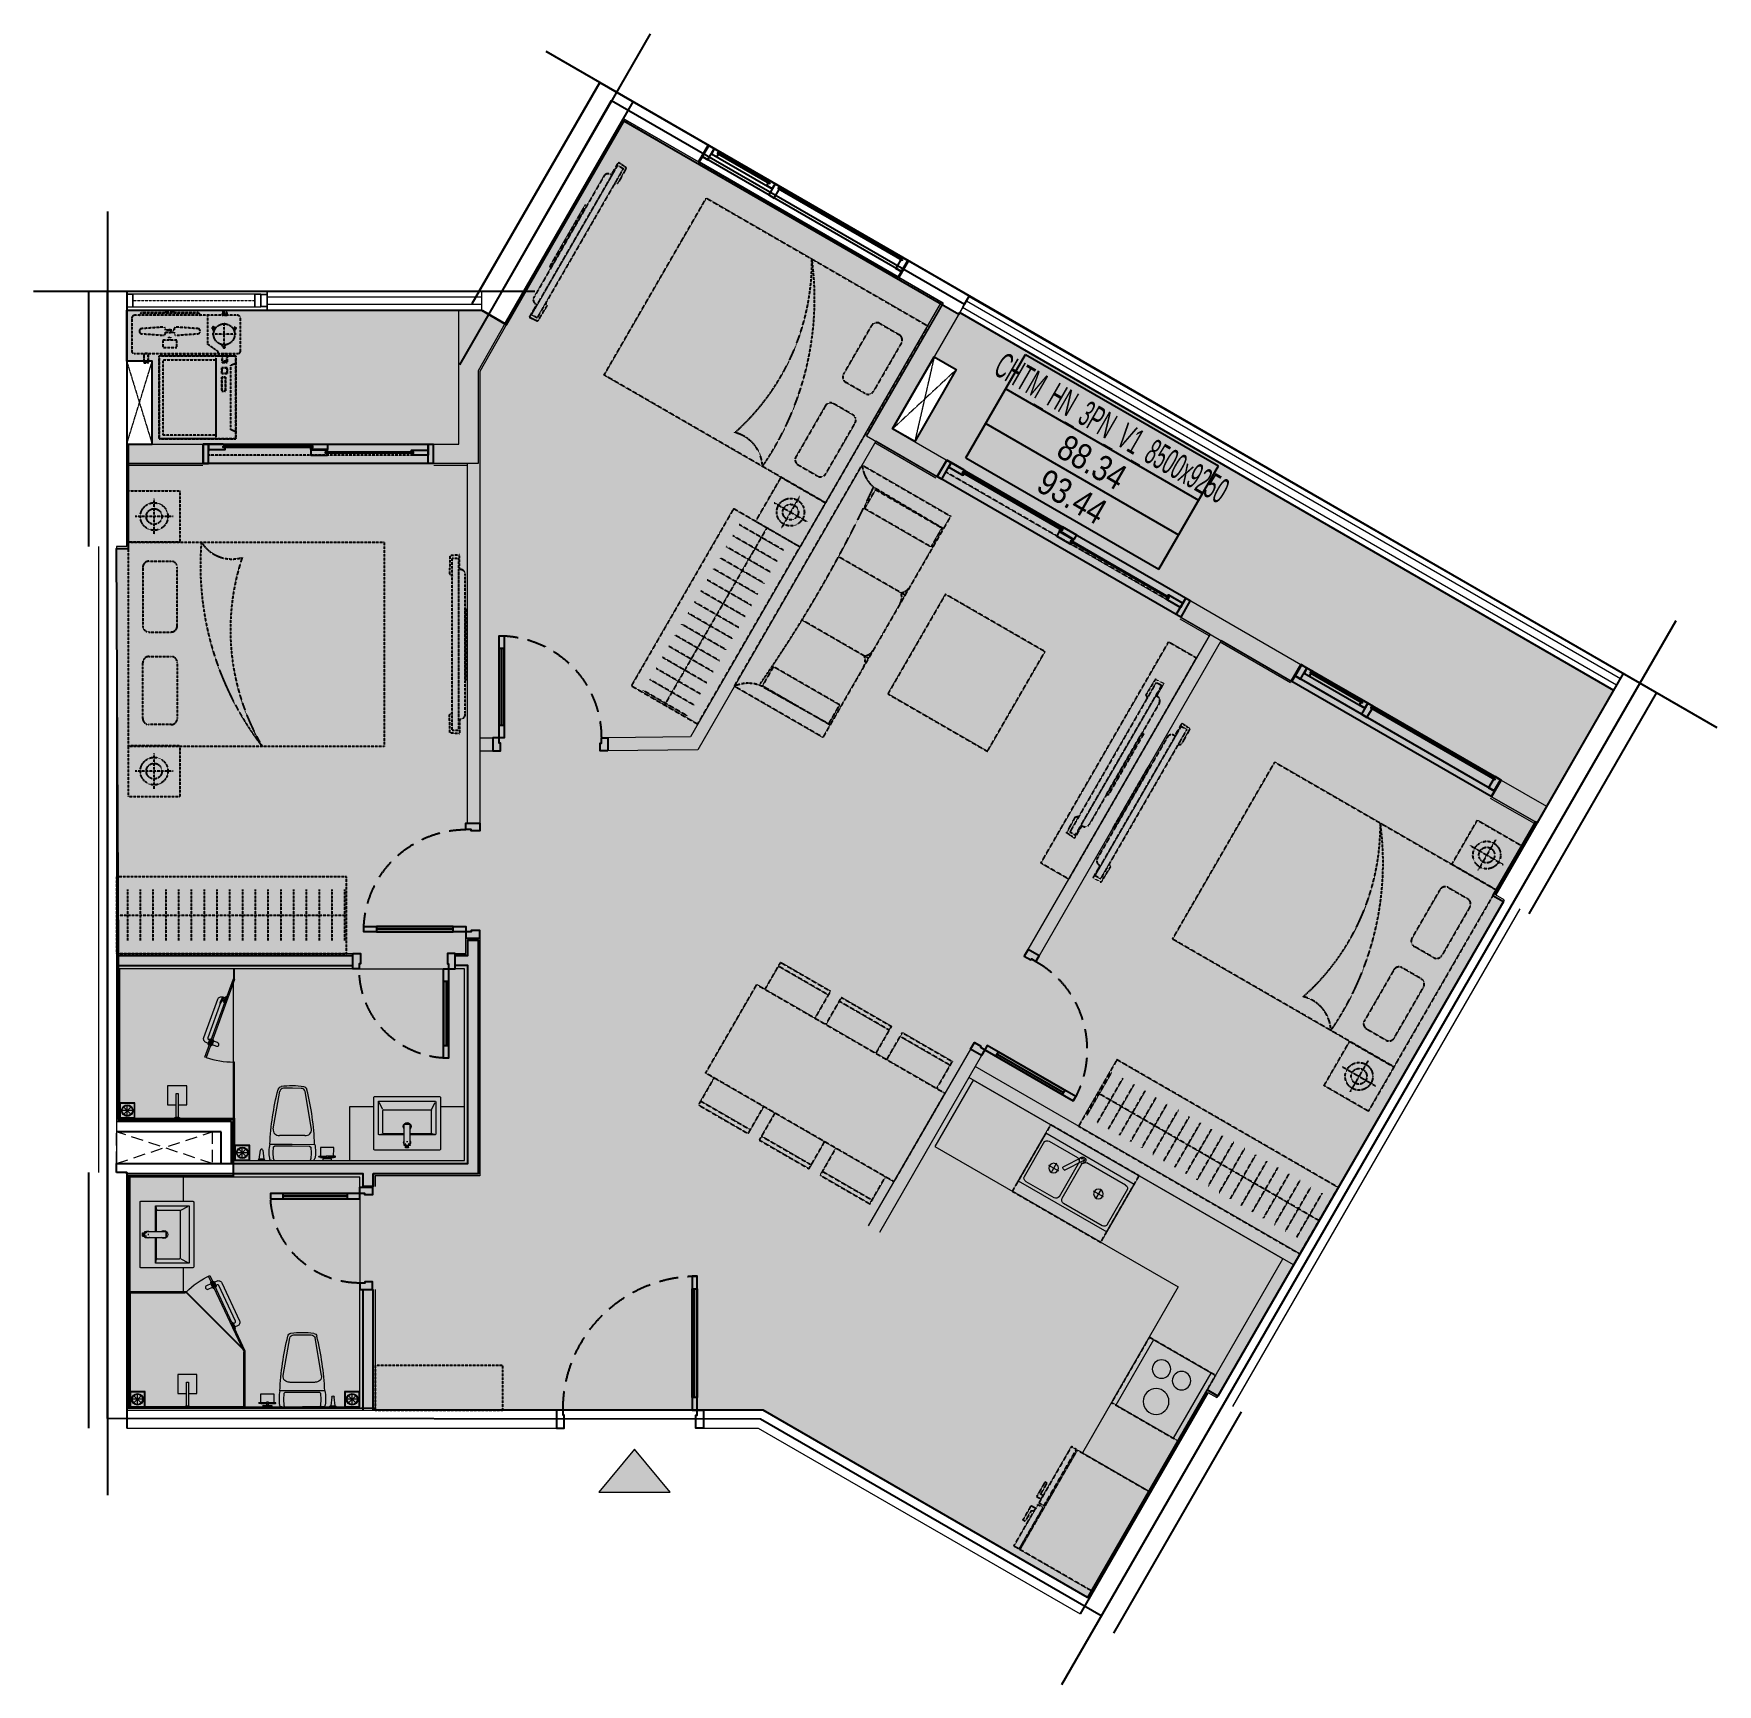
# Model space of a CAD drawing. Header units: millimetres. Extents: x -578 to 55960, y -2006 to 10914.
# Drawn here: x -578 to 12599, y -2006 to 10914 of the extents above; entities outside this region: 1.
import ezdxf
from ezdxf.enums import TextEntityAlignment as Align

# ---------------------------------------------------------------- set-up
doc = ezdxf.new("R2010")
doc.units = ezdxf.units.MM
for name, pattern in [('3PN B$0$HIDDENX2', [0.75, 0.5, -0.25]), ('chhn_1pn_t1_8500x6000$0$HIDDEN', [9.525, 6.35, -3.175]), ('chhn_2pn+_n1_8500x8800$0$DHDASHED4', [1.6, 0.8, -0.8]), ('chhn_2pn+_n1_8500x8800$0$HIDDEN', [9.525, 6.35, -3.175]), ('DHDASHED4', [1.6, 0.8, -0.8]), ('HIDDEN', [9.525, 6.35, -3.175])]:
    doc.linetypes.add(name, pattern=pattern)
doc.layers.get('0').update_dxf_attribs({"color": 231})
doc.layers.get('DefPoints').update_dxf_attribs({"color": 191})
doc.layers.add('A-AREA-SPACE', color=130, linetype='Continuous', plot=False)
doc.layers.add('A-AREA-WALL-CENTER', color=210, linetype='Continuous', plot=False)
for name, color, linetype in [('A-DOOR', 142, 'Continuous'), ('A-FURN', 251, 'DHDASHED4'), ('A-WALL', 1, 'Continuous'), ('chhn_2pn+_n1_8500x8800$0$A-CONC', 2, 'Continuous'), ('chhn_2pn+_n1_8500x8800$0$A-FURN', 251, 'chhn_2pn+_n1_8500x8800$0$DHDASHED4'), ('HATCH', 231, 'Continuous')]:
    doc.layers.add(name, color=color, linetype=linetype)
for name, color, linetype, lineweight in [('A-EQPM', 127, 'Continuous', 9), ('A-Hatch mau co cau', 7, 'Continuous', 9), ('A-HIDD', 45, 'HIDDEN', 9), ('A-RAIL', 153, 'Continuous', 9), ('A-WALL-INT', 31, 'Continuous', 20), ('A-WALL-PRTN', 6, 'Continuous', 9), ('chhn_1pn_t1_8500x6000$0$A-FNSH', 253, 'Continuous', 9), ('chhn_1pn_t1_8500x6000$0$A-HIDD', 45, 'chhn_1pn_t1_8500x6000$0$HIDDEN', 9), ('G-ANNO-LEGN', 7, 'Continuous', 5)]:
    doc.layers.add(name, color=color, linetype=linetype, lineweight=lineweight)
doc.styles.add('VTK_Arial', font='arial.ttf', dxfattribs={"width": 0.8})

# ---------------------------------------------------------------- blocks, each defined once
blk = doc.blocks.new('A$C99de5d64')
at = {"layer": 'A-Hatch mau co cau', "true_color": 0xb30000}
h = blk.add_hatch(color=12, dxfattribs=at)
h.dxf.hatch_style = 1
h.paths.add_polyline_path([(-174.8, 210), (0, 0), (175.2, 210)])
at = {"layer": 'A-Hatch mau co cau', "color": 12, "true_color": 0xb30000}
blk.add_lwpolyline([(-174.8, 210), (0, 0), (175.2, 210)], close=True, dxfattribs=at)
blk = doc.blocks.new('DT-CAN')
at = {"layer": 'DefPoints'}
for p, q in [((-871, 0), (871, 0)), ((-871, -934), (-871, 0)), ((871, -934), (871, 0)), ((-871, -311), (871, -311)), ((-871, -623), (871, -623)), ((-871, -934), (871, -934))]:
    blk.add_line(p, q, dxfattribs=at)
at = {"layer": 'DefPoints', "color": 7, "style": 'VTK_Arial', "width": 0.5}
blk.add_attdef('LOAICAN', text='', height=200, dxfattribs=at).set_placement((0, -258), align=Align.CENTER)
at = {"layer": 'DefPoints', "color": 5, "style": 'VTK_Arial', "width": 0.8}
blk.add_attdef('DT-TT', text='', height=200, dxfattribs=at).set_placement((0, -569), align=Align.CENTER)
at = {"layer": 'DefPoints', "color": 6, "style": 'VTK_Arial', "width": 0.8}
blk.add_attdef('DT-TIM', text='', height=200, dxfattribs=at).set_placement((0, -880), align=Align.CENTER)
blk = doc.blocks.new('chhn_2pn+_n1_8500x8800$0$s1_sofa2_i1')
at = {"linetype": 'chhn_2pn+_n1_8500x8800$0$HIDDEN', "ltscale": 0.3}
blk.add_lwpolyline([(1970, 1450), (1070, 1450), (1070, 550), (1970, 550)], close=True, dxfattribs=at)
at = {"layer": 'chhn_2pn+_n1_8500x8800$0$A-FURN', "color": 0, "linetype": 'chhn_2pn+_n1_8500x8800$0$HIDDEN', "ltscale": 0.3}
for p, q in [((0, 0), (0, 2000)), ((0, 2000), (800, 2000)), ((800, 2000), (800, 0)), ((800, 1886), (165, 1894)), ((188, 1714), (188, 1886)), ((188, 1886), (787, 1886)), ((787, 1886), (787, 1714)), ((800, 1886), (800, 1886)), ((787, 1714), (188, 1714)), ((800, 1286), (206, 1286)), ((800, 714), (200, 714)), ((188, 286), (188, 114)), ((787, 286), (188, 286)), ((787, 114), (787, 286)), ((800, 114), (165, 106)), ((188, 114), (787, 114)), ((800, 114), (800, 114)), ((800, 0), (0, 0))]:
    blk.add_line(p, q, dxfattribs=at)
for centre, radius, start, end in [((213, 2151), 261, 215.3156, 259.3425), ((-10233, 1000), 10436, 355.0834, 4.9166), ((706, 1360), 93.7, 307.1376, 0.5093), ((706, 1211), 93.7, 359.4907, 52.8624), ((706, 789), 93.7, 307.1376, 0.5093), ((706, 640), 93.7, 359.4907, 52.8624), ((213, -151), 261, 100.6575, 144.6844)]:
    blk.add_arc(centre, radius, start, end, dxfattribs=at)
blk = doc.blocks.new('chhn_2pn+_n1_8500x8800$0$s1_bantv_i1')
at = {"linetype": 'chhn_2pn+_n1_8500x8800$0$HIDDEN', "ltscale": 0.3}
for points in [[(0, 0), (0, 2000), (250, 2000), (250, 0), (50, 0), (50, 0)], [(126, 325), (176, 325), (176, 1675), (126, 1675)], [(60, 1277), (74, 1277), (74, 723), (60, 723)]]:
    blk.add_lwpolyline(points, close=True, dxfattribs=at)
blk.add_lwpolyline([(126, 414), (113, 414, -0.414214), (74, 453), (74, 1547, -0.414214), (113, 1586), (126, 1586)], format="xyb", close=True, dxfattribs=at)
for points in [[(120, 1586), (120, 1700), (194, 1694), (197, 1551), (176, 1535)], [(120, 414), (120, 300), (194, 306), (197, 449), (176, 465)]]:
    blk.add_lwpolyline(points, dxfattribs=at)
blk = doc.blocks.new('*U49')
at = {"linetype": 'HIDDEN', "ltscale": 0.3}
for p, q in [((86, 500), (86, 101)), ((186, 500), (186, 101)), ((286, 500), (286, 101)), ((386, 500), (386, 101)), ((486, 500), (486, 101)), ((586, 500), (586, 101)), ((686, 500), (686, 101)), ((786, 500), (786, 101)), ((886, 500), (886, 101)), ((986, 500), (986, 101)), ((1086, 500), (1086, 101)), ((1186, 500), (1186, 101)), ((1286, 500), (1286, 101)), ((1386, 500), (1386, 101)), ((1486, 500), (1486, 101)), ((1586, 500), (1586, 101)), ((1686, 500), (1686, 101)), ((1786, 500), (1786, 101)), ((0, 300), (1800, 300))]:
    blk.add_line(p, q, dxfattribs=at)
blk.add_lwpolyline([(0, 0), (1800, 0), (1800, 600), (0, 600)], close=True, dxfattribs=at)
blk = doc.blocks.new('F-PN-GIUONG-2000X1600')
at = {"linetype": 'HIDDEN', "ltscale": 0.3}
for p, q in [((111, -198), (111, -656)), ((333, -151), (159, -151)), ((380, -656), (380, -198)), ((159, -704), (333, -704)), ((159, -896), (333, -896)), ((111, -1381), (111, -944)), ((380, -944), (380, -1381)), ((333, -1429), (159, -1429))]:
    blk.add_line(p, q, dxfattribs=at)
blk.add_lwpolyline([(2000, 0), (2000, -1600), (0, -1600), (0, 0), (2000, 0)], dxfattribs=at)
for centre, radius, start, end in [((2879, -183), 2317, 175.4814, 217.72), ((809, 149), 282, 212.0382, 286.6668), ((2591, -688), 1794, 161.5628, 210.5744), ((159, -198), 47.8, 90, 180), ((333, -198), 47.8, 0, 90), ((159, -656), 47.8, 180, 270), ((333, -656), 47.8, 270, 0), ((159, -944), 47.8, 90, 180), ((333, -944), 47.8, 0, 90), ((159, -1381), 47.8, 180, 270), ((333, -1381), 47.8, 270, 0)]:
    blk.add_arc(centre, radius, start, end, dxfattribs=at)
blk = doc.blocks.new('F-PK-TV-01')
at = {"linetype": 'HIDDEN', "ltscale": 0.3}
for points in [[(0, -114), (0, 0), (-74, -6), (-77, -148), (-56, -165)], [(0, -1285), (0, -1399), (-74, -1393), (-77, -1251), (-56, -1234)]]:
    blk.add_lwpolyline(points, dxfattribs=at)
for points in [[(-6, -1375), (-56, -1375), (-56, -25), (-6, -25)], [(60, -423), (46, -423), (46, -977), (60, -977)]]:
    blk.add_lwpolyline(points, close=True, dxfattribs=at)
blk.add_lwpolyline([(-6, -1285), (7, -1285, 0.414214), (46, -1247), (46, -152, 0.414214), (7, -114), (-6, -114)], format="xyb", close=True, dxfattribs=at)
blk = doc.blocks.new('F-PN-DONGIUONG-01')
at = {"linetype": 'HIDDEN', "ltscale": 0.3}
for p, q in [((-200, -348), (-200, -52)), ((-339, -200), (-61, -200))]:
    blk.add_line(p, q, dxfattribs=at)
blk.add_lwpolyline([(0, -400), (-400, -400), (-400, 0), (0, 0)], close=True, dxfattribs=at)
for radius in [108, 61.3]:
    blk.add_circle((-200, -200), radius, dxfattribs=at)
blk = doc.blocks.new('*U22')
at = {"linetype": 'HIDDEN', "ltscale": 0.3}
for p, q in [((86, 500), (86, 101)), ((186, 500), (186, 101)), ((286, 500), (286, 101)), ((386, 500), (386, 101)), ((486, 500), (486, 101)), ((586, 500), (586, 101)), ((686, 500), (686, 101)), ((786, 500), (786, 101)), ((886, 500), (886, 101)), ((986, 500), (986, 101)), ((1086, 500), (1086, 101)), ((1186, 500), (1186, 101)), ((1286, 500), (1286, 101)), ((1386, 500), (1386, 101)), ((1486, 500), (1486, 101)), ((1586, 500), (1586, 101)), ((0, 300), (1600, 300))]:
    blk.add_line(p, q, dxfattribs=at)
blk.add_lwpolyline([(0, 0), (1600, 0), (1600, 600), (0, 600)], close=True, dxfattribs=at)
blk = doc.blocks.new('*U53')
at = {"linetype": 'HIDDEN', "ltscale": 0.3}
for p, q in [((86, 500), (86, 101)), ((186, 500), (186, 101)), ((286, 500), (286, 101)), ((386, 500), (386, 101)), ((486, 500), (486, 101)), ((586, 500), (586, 101)), ((686, 500), (686, 101)), ((786, 500), (786, 101)), ((886, 500), (886, 101)), ((986, 500), (986, 101)), ((1086, 500), (1086, 101)), ((1186, 500), (1186, 101)), ((1286, 500), (1286, 101)), ((1386, 500), (1386, 101)), ((1486, 500), (1486, 101)), ((1586, 500), (1586, 101)), ((1686, 500), (1686, 101)), ((1786, 500), (1786, 101)), ((1886, 500), (1886, 101)), ((1986, 500), (1986, 101)), ((0, 300), (2000, 300))]:
    blk.add_line(p, q, dxfattribs=at)
blk.add_lwpolyline([(0, 0), (2000, 0), (2000, 600), (0, 600)], close=True, dxfattribs=at)
blk = doc.blocks.new('*U36')
at = {"ltscale": 0.3}
for p, q in [((0, 2100), (0, 0)), ((600, 2100), (0, 2100)), ((600, 600), (600, 2100)), ((2800, 600), (600, 600)), ((2800, 0), (2800, 600)), ((0, 0), (2800, 0))]:
    blk.add_line(p, q, dxfattribs=at)
blk = doc.blocks.new('*U85')
at = {"linetype": 'HIDDEN', "ltscale": 0.3, "extrusion": (0, 0, -1)}
for p, q in [((0, 700), (376, 700)), ((0, 654), (0, 700)), ((212, 740), (343, 740)), ((212, 721), (212, 740)), ((312, 721), (212, 721)), ((312, 700), (312, 721)), ((343, 700), (312, 700)), ((343, 740), (343, 700)), ((376, 700), (376, 654)), ((900, 700), (392, 700)), ((392, 700), (392, 654)), ((556, 740), (425, 740)), ((425, 740), (425, 700)), ((425, 700), (456, 700)), ((456, 700), (456, 721)), ((456, 721), (556, 721)), ((556, 721), (556, 740)), ((900, 654), (900, 700)), ((376, 654), (0, 654)), ((0, 0), (0, 645)), ((0, 645), (900, 645)), ((392, 654), (900, 654)), ((900, 645), (900, 0)), ((900, 0), (0, 0))]:
    blk.add_line(p, q, dxfattribs=at)
blk = doc.blocks.new('E-BEP-BORUABAT-02')
at = {"ltscale": 0.3}
for p, q in [((55, -117), (405, -117)), ((745, -117), (490, -117)), ((25, -452), (25, -132)), ((435, -452), (435, -132)), ((460, -452), (460, -132)), ((775, -452), (775, -132)), ((405, -482), (56, -482)), ((490, -482), (744, -482))]:
    blk.add_line(p, q, dxfattribs=at)
at = {"ltscale": 0.3, "extrusion": (-1.67159e-29, -3.30872e-24, -1)}
for p, q in [((205, -237), (205, -327)), ((610, -237), (610, -327)), ((160, -282), (250, -282)), ((655, -282), (565, -282))]:
    blk.add_line(p, q, dxfattribs=at)
at = {"ltscale": 0.3}
blk.add_lwpolyline([(800, -507), (0, -507), (0, -77), (800, -77)], close=True, dxfattribs=at)
for points in [[(527, -253), (433, -108)], [(457, -94), (552, -239)]]:
    blk.add_lwpolyline(points, dxfattribs=at)
for centre in [(205, -282), (610, -282)]:
    blk.add_circle(centre, 37.5, dxfattribs=at)
for centre, radius, start, end in [((55, -147), 30, 89.9997, 179.9997), ((405, -147), 30.1, 0.1202, 89.9498), ((445, -116), 25.7, 331.8915, 264.7733), ((445, -116), 14.2, 29.7349, 209.7349), ((490, -147), 30.1, 90.0496, 179.8793), ((745, -147), 30, 359.9997, 89.9997), ((528, -226), 26.9, 267.8441, 331.6257), ((55, -452), 30.4, 180.8098, 270.1366), ((404, -451), 30.8, 270.6184, 358.5045), ((491, -451), 30.8, 181.4949, 269.381), ((745, -452), 30.4, 269.8628, 359.1896)]:
    blk.add_arc(centre, radius, start, end, dxfattribs=at)
at = {"layer": 'DefPoints', "color": 250, "linetype": 'HIDDEN', "ltscale": 0.3}
blk.add_lwpolyline([(800, -600), (0, -600), (0, 0), (800, 0)], close=True, dxfattribs=at)
blk = doc.blocks.new('E-BEP-BEP-03LO')
at = {"ltscale": 0.3}
blk.add_lwpolyline([(560, -590), (40, -590), (40, 0), (560, 0)], close=True, dxfattribs=at)
for centre, radius in [((298, -181), 101), ((208, -422), 72), ((389, -422), 72)]:
    blk.add_circle(centre, radius, dxfattribs=at)
at = {"layer": 'DefPoints', "color": 250, "linetype": 'HIDDEN', "ltscale": 0.3}
blk.add_lwpolyline([(0, 0), (600, 0), (600, -590), (0, -590)], close=True, dxfattribs=at)
blk = doc.blocks.new('*U35')
at = {"linetype": 'HIDDEN', "ltscale": 0.3}
for p, q in [((75, 644), (75, 400)), ((525, 644), (75, 644)), ((75, 609), (525, 609)), ((525, 400), (525, 644)), ((1075, 644), (625, 644)), ((625, 644), (625, 400)), ((625, 609), (1075, 609)), ((1075, 400), (1075, 644)), ((1625, 644), (1175, 644)), ((1175, 644), (1175, 400)), ((1175, 609), (1625, 609)), ((1625, 400), (1625, 644)), ((1700, 400), (0, 400)), ((0, 400), (0, -400)), ((1700, -400), (1700, 400)), ((0, -400), (1700, -400)), ((75, -644), (75, -400)), ((525, -400), (525, -644)), ((625, -644), (625, -400)), ((1075, -400), (1075, -644)), ((1175, -644), (1175, -400)), ((1625, -400), (1625, -644)), ((525, -609), (75, -609)), ((525, -644), (75, -644)), ((1075, -609), (625, -609)), ((1075, -644), (625, -644)), ((1625, -609), (1175, -609)), ((1625, -644), (1175, -644))]:
    blk.add_line(p, q, dxfattribs=at)
blk = doc.blocks.new('*U39')
at = {"linetype": 'HIDDEN', "ltscale": 0.3}
for p, q in [((650, 0), (0, 0)), ((0, 0), (0, -600)), ((0, 0), (0, -444)), ((0, 0), (650, 0)), ((650, -600), (650, 0)), ((650, 0), (650, -444)), ((30, -30), (620, -30)), ((30, -444), (30, -30)), ((620, -30), (620, -444)), ((0, -600), (0, -444)), ((650, -444), (0, -444)), ((620, -444), (30, -444)), ((373, -490), (373, -518)), ((484, -490), (373, -490)), ((373, -518), (484, -518)), ((484, -518), (484, -490)), ((512, -490), (512, -532)), ((558, -490), (512, -490)), ((558, -532), (558, -490)), ((650, -600), (650, -444)), ((0, -600), (650, -600)), ((0, -600), (650, -600)), ((56, -600), (72, -560)), ((72, -560), (578, -560)), ((512, -532), (558, -532)), ((578, -560), (594, -600))]:
    blk.add_line(p, q, dxfattribs=at)
for points in [[(650, -600), (0, -600), (0, 0), (650, 0)], [(650, -600), (0, -600), (0, -444), (0, 0), (650, 0), (650, -444)], [(30, -444), (30, -30), (620, -30), (620, -444)], [(484, -518), (373, -518), (373, -490), (484, -490)], [(558, -532), (512, -532), (512, -490), (558, -490)]]:
    blk.add_lwpolyline(points, close=True, dxfattribs=at)
blk = doc.blocks.new('E-CHUNG-CUCNONG-DH')
at = {"linetype": 'HIDDEN', "ltscale": 0.3}
for p, q in [((293, 314), (312, 314)), ((302, 304), (302, 323)), ((-127, 158), (-127, 194)), ((392, 151), (203, 151)), ((221, 195), (205, 205)), ((218, 208), (208, 192)), ((298, 57), (298, 246)), ((374, 195), (390, 205)), ((387, 192), (377, 208)), ((288, 54), (307, 54)), ((298, 63), (298, 44)), ((-302, -61), (-321, -61)), ((-312, -52), (-312, -71)), ((293, -61), (312, -61)), ((302, -52), (302, -71))]:
    blk.add_line(p, q, dxfattribs=at)
blk.add_lwpolyline([(-406, 0), (406, 0, 0.414214), (425, 19), (425, 276, 0.414214), (401, 300), (-401, 300, 0.414214), (-425, 276), (-425, 19, 0.414214)], format="xyb", close=True, dxfattribs=at)
for points in [[(-364, 300), (-358, 314, -0.306678), (-345, 323), (90, 323, -0.306678), (103, 314), (109, 300)], [(219, 177), (206, 194, -0.677033), (215, 209), (236, 206)], [(359, 206), (380, 209, -0.677033), (389, 194), (376, 177)], [(314, 70), (306, 50, -0.677033), (289, 50), (281, 70)]]:
    blk.add_lwpolyline(points, format="xyb", dxfattribs=at)
for points in [[(103, 314), (-358, 314)], [(250, 0), (250, 16), (170, 73), (170, 300)], [(286, 323), (286, 300)], [(318, 323), (318, 300)], [(-134, 106), (-134, 128), (-121, 128), (-121, 106)], [(-328, -71), (-328, 0)], [(-296, -71), (-296, 0)], [(286, -71), (286, 0)], [(318, -71), (318, 0)]]:
    blk.add_lwpolyline(points, dxfattribs=at)
for points in [[(283, 300), (321, 300), (321, 323), (283, 323)], [(-183, 47), (-72, 47), (-72, 106), (-183, 106)], [(283, 0), (321, 0), (321, -71), (283, -71)], [(-293, 0), (-331, 0), (-331, -71), (-293, -71)]]:
    blk.add_lwpolyline(points, close=True, dxfattribs=at)
for centre, radius in [((302, 314), 4.72), ((298, 151), 82.6), ((-312, -61), 4.72), ((302, -61), 4.72)]:
    blk.add_circle(centre, radius, dxfattribs=at)
blk.add_arc((-127, 257), 75.6, 61.0445, 118.9555, dxfattribs=at)
for points, weights, knots in [([(-162, 193), (-162, 188), (-162, 183), (-148, 183), (-134, 183), (-134, 176), (-134, 169), (-148, 169), (-162, 169), (-162, 164), (-162, 159), (-162, 152), (-167, 148), (-171, 144), (-177, 144), (-264, 150), (-351, 156), (-364, 158), (-364, 171), (-364, 176), (-364, 181), (-364, 194), (-351, 195), (-264, 202), (-177, 208), (-171, 208), (-167, 204), (-162, 200), (-162, 193)], [1, 1, 1, 1, 1, 1, 1, 1, 1, 1, 1, 0.916058650995, 1, 0.916058650995, 1, 1, 1, 0.734760240583, 1, 1, 1, 0.734760240583, 1, 1, 1, 0.916058650995, 1, 0.916058650995, 1], [0, 0, 0, 1, 1, 2, 2, 3, 3, 4, 4, 5, 5, 5.825313, 5.825313, 6.650626, 6.650626, 7.650626, 7.650626, 9.141593, 9.141593, 10.141593, 10.141593, 11.632559, 11.632559, 12.632559, 12.632559, 13.457872, 13.457872, 14.283185, 14.283185, 14.283185]), ([(96, 156), (9, 150), (-78, 144), (-84, 144), (-88, 148), (-93, 152), (-93, 159), (-93, 164), (-93, 169), (-107, 169), (-121, 169), (-121, 176), (-121, 183), (-107, 183), (-93, 183), (-93, 188), (-93, 193), (-93, 200), (-88, 204), (-84, 208), (-78, 208), (9, 202), (96, 195), (109, 194), (109, 181), (109, 176), (109, 171), (109, 158), (96, 156)], [1, 1, 1, 0.916058650995, 1, 0.916058650995, 1, 1, 1, 1, 1, 1, 1, 1, 1, 1, 1, 0.916058650995, 1, 0.916058650995, 1, 1, 1, 0.734760240583, 1, 1, 1, 0.734760240583, 1], [0, 0, 0, 1, 1, 1.825313, 1.825313, 2.650626, 2.650626, 3.650626, 3.650626, 4.650626, 4.650626, 5.650626, 5.650626, 6.650626, 6.650626, 7.650626, 7.650626, 8.475939, 8.475939, 9.301253, 9.301253, 10.301253, 10.301253, 11.792219, 11.792219, 12.792219, 12.792219, 14.283185, 14.283185, 14.283185])]:
    blk.add_rational_spline(points, weights, degree=2, knots=knots, dxfattribs=at)
blk = doc.blocks.new('*U52')
at = {"linetype": 'HIDDEN', "ltscale": 0.3}
blk.add_line((1760, 85), (40, 85), dxfattribs=at)
for p, q in [((158, 15), (158, 24)), ((961, 60), (961, 69))]:
    blk.add_line(p, q)
blk.add_lwpolyline([(0, 0), (1800, 0), (1800, 150), (0, 150)], close=True)
for points in [[(40, 54), (40, 0), (0, 0), (0, 150), (40, 150), (40, 0), (40, 0), (40, 54)], [(1760, 54), (1760, 0), (1800, 0), (1800, 150), (1760, 150), (1760, 0), (1760, 0), (1760, 54)], [(155, 0), (40, 0), (40, 10), (40, 10), (40, 40), (155, 40), (162, 40), (170, 40), (170, 25), (155, 25), (155, 15)], [(155, 0), (162, 0), (170, 0), (170, 15), (155, 15)], [(158, 15), (854, 15), (854, 24), (158, 24)], [(972, 45), (842, 45), (842, 45), (842, 45), (842, 85), (957, 85), (964, 85), (972, 85), (972, 70), (957, 70), (957, 60), (972, 60), (972, 45)], [(842, 0), (972, 0), (972, 0), (972, 0), (972, 40), (857, 40), (850, 40), (842, 40), (842, 25), (857, 25), (857, 15), (842, 15), (842, 0)], [(961, 60), (1642, 60), (1642, 69), (961, 69)], [(1760, 45), (1760, 45), (1760, 85), (1645, 85), (1638, 85), (1630, 85), (1630, 70), (1645, 70), (1645, 60)], [(1645, 60), (1630, 60), (1630, 45), (1760, 45), (1760, 45), (1760, 45), (1760, 45)]]:
    blk.add_lwpolyline(points)
blk = doc.blocks.new('E-CHUNG-GATHOATSAN-01')
at = {"ltscale": 2}
for p, q in [((100, 60), (20, 60)), ((88, 88), (32, 32)), ((88, 32), (32, 88)), ((60, 20), (60, 100))]:
    blk.add_line(p, q, dxfattribs=at)
for points in [[(120, 120), (0, 120), (0, 0), (120, 0)], [(115, 115), (5, 115), (5, 5), (115, 5)]]:
    blk.add_lwpolyline(points, close=True, dxfattribs=at)
for radius in [45, 40]:
    blk.add_circle((60, 60), radius, dxfattribs=at)
blk = doc.blocks.new('E-VS-VOISENTAM-01')
at = {"color": 0}
blk.add_lwpolyline([(-105, -8), (-105, -75), (-255, -75), (-255, 75), (-105, 75), (-105, 7)], dxfattribs=at)
for points in [[(-195, -8), (-6, -8), (-6, 7), (-195, 7)], [(-6, -18), (0, -18), (0, 18), (-6, 18)]]:
    blk.add_lwpolyline(points, close=True, dxfattribs=at)
blk = doc.blocks.new('E-VS-LAVABO-01')
for p, q in [((-260, 420), (-450, 420)), ((-450, 420), (-450, 0)), ((450, 420), (260, 420)), ((450, 0), (450, 420)), ((-450, 0), (450, 0))]:
    blk.add_line(p, q)
at = {"extrusion": (0, 0, -1)}
for p, q in [((-260, 86), (-260, 494)), ((-254, 500), (254, 500)), ((-225, 206), (-225, 459)), ((-219, 465), (219, 465)), ((-190, 398), (-219, 454)), ((190, 398), (219, 454)), ((225, 459), (225, 206)), ((260, 494), (260, 86)), ((-190, 213), (-190, 389)), ((-184, 395), (184, 395)), ((-22, 284), (22, 284)), ((190, 213), (190, 389)), ((-24, 200), (-219, 200)), ((-218, 203), (-192, 208)), ((-24, 208), (-184, 208)), ((-25, 150), (-26, 150)), ((-24, 150), (-24, 152)), ((5, 145), (-5, 145)), ((184, 208), (24, 208)), ((219, 200), (24, 200)), ((26, 150), (25, 150)), ((218, 203), (192, 208)), ((254, 80), (-254, 80)), ((-15, 128), (-13, 128)), ((-12, 124), (-12, 128)), ((-12, 100), (-12, 114)), ((-10, 116), (-7, 116)), ((10, 98), (-10, 98)), ((7, 116), (-7, 116)), ((7, 116), (10, 116)), ((12, 124), (13, 124)), ((12, 100), (12, 114)), ((13, 126), (15, 126)), ((15, 124), (15, 124))]:
    blk.add_line(p, q, dxfattribs=at)
at = {"extrusion": (0, 0, -1), "flags": 128}
for points in [[(24, 119), (24, 282), (24, 282)], [(-24, 119), (-24, 282), (-24, 282)], [(-22, 117), (-16, 117), (16, 117), (22, 117)], [(12, 115), (14, 116), (16, 117)], [(13, 129), (15, 129), (15, 128), (13, 128), (13, 124), (15, 124), (15, 124), (13, 124), (15, 124)], [(11, 114), (10, 114), (-10, 114), (-11, 114)], [(10, 108), (0, 108), (-10, 108)], [(-16, 117), (-14, 116), (-12, 115)]]:
    blk.add_lwpolyline(points, dxfattribs=at)
for points in [[(22, 284), (-22, 284)], [(-12, 129), (-12, 124), (-13, 124), (-13, 126), (-15, 126), (-15, 124), (-15, 124), (-15, 129), (-15, 129), (-15, 127), (-13, 127), (-13, 129)]]:
    blk.add_lwpolyline(points, close=True, dxfattribs=at)
at = {"extrusion": (0, 0, -1)}
for centre, radius, start, end in [((254, 494), 6, 0, 90), ((219, 459), 6, 0, 90), ((-219, 459), 6, 90, 180), ((-254, 494), 6, 90, 180), ((184, 389), 6, 0, 90), ((0, 265), 31, 320.6269, 219.3731), ((22, 282), 1.99, 0.2151, 90.2135), ((-22, 282), 1.99, 89.7865, 179.7849), ((-184, 389), 6, 90, 180), ((219, 206), 6, 270, 0), ((184, 213), 6, 270, 0), ((0, 140), 27.5, 330.7771, 28.2841), ((0, 140), 26.5, 334.9124, 24.2207), ((0, 140), 27.5, 151.6482, 209.2229), ((0, 140), 26.5, 154.6839, 205.0876), ((-184, 213), 6, 180, 270), ((-219, 206), 6, 180, 270), ((254, 86), 6, 270, 0), ((22, 119), 2, 270, 0), ((13, 128), 0.298, 89.7865, 179.7849), ((13, 124), 0.298, 180.2151, 270.2135), ((13, 124), 0.298, 180.2151, 270.2135), ((10, 114), 2, 40.2156, 90), ((10, 114), 2, 0, 39.6447), ((11, 113), 1.5, 0, 90), ((11, 110), 1.5, 270, 0), ((10, 100), 2, 270, 0), ((-10, 114), 2, 90, 139.5327), ((-10, 100), 2, 180, 270), ((-11, 113), 1.5, 90, 180), ((-11, 110), 1.5, 180, 270), ((-10, 114), 2, 140.3628, 180), ((-22, 119), 2, 180, 270), ((-254, 86), 6, 180, 270)]:
    blk.add_arc(centre, radius, start, end, dxfattribs=at)
for centre, major_axis, start_param, end_param in [((-22, 282), (2, 0), 1.570796, 3.141593), ((22, 282), (-2, 0), 3.141593, 4.712389)]:
    blk.add_ellipse(centre, major_axis=major_axis, ratio=0.984382, start_param=start_param, end_param=end_param)
for points, knots in [([(-24, 151), (-24, 151), (-24, 151), (-24, 153), (-24, 154), (-24, 156), (-24, 158), (-24, 159), (-24, 160)], [0, 0, 0, 0, 0.170042, 0.387138, 0.569985, 0.748798, 0.931358, 1, 1, 1, 1]), ([(24, 151), (24, 151), (24, 151), (24, 153), (24, 154), (24, 156), (24, 158), (24, 159), (24, 160)], [0, 0, 0, 0, 0.170042, 0.387138, 0.569985, 0.748798, 0.931358, 1, 1, 1, 1]), ([(-10, 108), (-11, 108), (-11, 108), (-11, 108), (-11, 108), (-11, 108), (-11, 108)], [0, 0, 0, 0, 0.250855, 0.500152, 0.749125, 1, 1, 1, 1]), ([(10, 108), (11, 108), (11, 108), (11, 108), (11, 108), (11, 108), (11, 108)], [0, 0, 0, 0, 0.250855, 0.500152, 0.749125, 1, 1, 1, 1])]:
    blk.add_open_spline(points, degree=3, knots=knots)
blk = doc.blocks.new('E-VS-BONCAU-01')
for p, q in [((-146, -14), (-140, 1)), ((0, -126), (-176, -126)), ((-149, -57), (-146, -14)), ((-146, -104), (-149, -57)), ((-137, -112), (-146, -104)), ((0, -113), (-137, -112)), ((136, -113), (0, -113)), ((0, -126), (0, -126)), ((175, -127), (0, -126)), ((145, -105), (136, -113)), ((145, -15), (148, -58)), ((148, -58), (145, -105)), ((213, -1), (265, -1)), ((222, -10), (257, -10)), ((230, -79), (222, -10)), ((257, -10), (248, -79)), ((-151, -245), (-101, -540)), ((-100, -194), (98, -195)), ((149, -246), (97, -541)), ((-71, -564), (-2, -565)), ((-2, -565), (67, -565))]:
    blk.add_line(p, q)
for points in [[(-307, -12), (-240, -12), (-240, 0), (-307, 0)], [(-325, -101), (-223, -101), (-223, -24), (-325, -24)], [(-281, -36), (-281, -12), (-266, -12), (-266, -36)]]:
    blk.add_lwpolyline(points, close=True)
for points in [[(160, -1), (0, 0), (-160, 1)], [(140, -1), (145, -15)]]:
    blk.add_lwpolyline(points)
for points in [[(-337, -33), (-281, -33), (-281, -27), (-337, -27, 1)], [(-211, -33), (-266, -33), (-266, -27), (-211, -27, -1)]]:
    blk.add_lwpolyline(points, format="xyb", close=True)
for centre, radius, start, end in [((225, 3), 12.8, 195.9303, 253.6299), ((239, -79), 8.72, 179.7801, 359.7801), ((253, 3), 12.8, 285.9303, 343.6299)]:
    blk.add_arc(centre, radius, start, end)
for centre, major_axis, ratio, start_param, end_param in [((-160, -18), (-12.9, -12.8), 1, 3.926991, 5.363819), ((-160, -18), (-12.9, -12.8), 1, 3.926991, 5.363819), ((-160, -18), (-12.9, -12.8), 1, 3.926991, 5.363819), ((1639, -88), (-276, 1956), 0.917923, 1.461172, 1.68042), ((160, -19), (-12.9, -12.8), 1, 2.490163, 3.926991), ((160, -19), (-12.9, -12.8), 1, 2.490163, 3.926991), ((-310, -60), (-492, 12), 0.754969, 2.992228, 3.290957), ((-106, -240), (-32.1, 32.3), 1, 5.374496, 7.190108), ((104, -240), (-32.3, -32.1), 1, 2.23467, 4.050282), ((-86, -546), (-22.1, -22), 1, -0.518895, 0.614897), ((-86, -546), (-22.1, -22), 1, -0.518895, 0.614897), ((-71, -533), (-21.8, 21.9), 1, 0.993435, 2.351364), ((-10, -28), (-394, -391), 1, 0.641923, 0.802984), ((-10, -28), (-394, -391), 1, 0.641923, 0.802984), ((10, -28), (-391, 394), 1, 2.338609, 2.49967), ((10, -28), (-391, 394), 1, 2.338609, 2.49967), ((67, -534), (-21.8, 21.9), 1, 2.361025, 3.718954), ((82, -546), (-22.1, -22), 1, 0.955899, 2.089692), ((82, -546), (-22.1, -22), 1, 0.955899, 2.089692)]:
    blk.add_ellipse(centre, major_axis=major_axis, ratio=ratio, start_param=start_param, end_param=end_param)
at = {"extrusion": (0, 0, -1)}
for centre, major_axis, ratio, start_param, end_param in [((309, -62), (492, 8), 0.754969, 2.992228, 3.290957), ((-1640, -75), (-291, -1954), 0.917923, 4.602765, 4.822013)]:
    blk.add_ellipse(centre, major_axis=major_axis, ratio=ratio, start_param=start_param, end_param=end_param, dxfattribs=at)
blk = doc.blocks.new('*U50')
for p, q in [((0, -1170), (0, -80)), ((0, -1170), (0, -100)), ((-103, -271), (-78, -228)), ((-72, -267), (-55, -220)), ((-175, -548), (-192, -595)), ((-158, -555), (-175, -602))]:
    blk.add_line(p, q)
for points in [[(0, 0), (0, -80), (10, -80), (10, 0), (0, 0)], [(-100, -273), (-75, -230), (-78, -228), (-87, -230), (-106, -263), (-103, -271), (-100, -273)], [(-68, -268), (-51, -221), (-55, -220), (-63, -223), (-76, -259), (-72, -267), (-68, -268)], [(-171, -550), (-188, -597), (-192, -595), (-196, -588), (-183, -552), (-175, -548), (-171, -550)], [(-162, -553), (-179, -600), (-175, -602), (-167, -598), (-154, -562), (-158, -555), (-162, -553)], [(0, -730), (0, -1170), (10, -1170), (10, -730), (0, -730)]]:
    blk.add_lwpolyline(points)
blk.add_lwpolyline([(0, -80), (9, -83), (-213, -694), (-222, -691)], close=True)
for points in [[(-194, -584), (-213, -577, -0.414214), (-231, -539), (-121, -238, -0.414214), (-83, -220), (-64, -227), (-74, -255), (-84, -252, 0.414214), (-97, -258), (-199, -540, 0.414214), (-193, -552), (-184, -556), (-194, -584)], [(-166, -594), (-133, -606, 1), (-123, -578), (-156, -566), (-166, -594)]]:
    blk.add_lwpolyline(points, format="xyb")
at = {"ltscale": 5}
blk.add_arc((0, -80), 650, 250.8717, 270.3104, dxfattribs=at)
blk = doc.blocks.new('E-CHUNG-LOUVER')
blk.add_line((1100, 150), (0, 150))
at = {"linetype": 'HIDDEN', "ltscale": 0.3}
blk.add_line((50, 75), (1000, 75), dxfattribs=at)
for points in [[(0, 150), (1100, 150), (1100, 0), (0, 0)], [(1050, 125), (0, 125), (0, 25), (1050, 25)], [(49, 123), (2, 123), (2, 26), (49, 26)], [(1049, 123), (1002, 123), (1002, 26), (1049, 26)], [(1100, 25), (1050, 25), (1050, 125), (1100, 125)], [(1097, 28), (1053, 28), (1053, 122), (1097, 122)]]:
    blk.add_lwpolyline(points, close=True)
for points in [[(50, 125), (0, 125), (0, 25), (50, 25), (50, 125), (0, 125)], [(1050, 125), (1000, 125), (1000, 25), (1050, 25), (1050, 125), (1000, 125)]]:
    blk.add_lwpolyline(points)
blk = doc.blocks.new('*U51')
blk.add_line((1676, 150), (0, 150))
for points in [[(0, 150), (1676, 150), (1676, 0), (0, 0)], [(0, 105), (1676, 105), (1676, 45), (0, 45)]]:
    blk.add_lwpolyline(points, close=True)
blk = doc.blocks.new('*U44')
blk.add_line((-100, 70), (-950, 70))
for points in [[(140, 1150), (140, 1090), (40, 1090), (40, 1100), (0, 1100), (0, 1150)], [(0, 50), (-1050, 50), (-1050, 90), (0, 90)], [(-100, 50), (-100, 90), (-950, 90), (-950, 50)], [(140, 0), (140, 60), (40, 60), (40, 50), (0, 50), (0, 0)]]:
    blk.add_lwpolyline(points, close=True)
at = {"linetype": '3PN B$0$HIDDENX2', "ltscale": 300}
blk.add_arc((0, 50), 1050, 90, 180, dxfattribs=at)
blk = doc.blocks.new('*U40')
blk.add_line((-100, -70), (-700, -70))
for points in [[(100, 0), (100, -60), (40, -60), (40, -50), (0, -50), (0, 0)], [(0, -50), (-800, -50), (-800, -90), (0, -90)], [(-100, -50), (-100, -90), (-700, -90), (-700, -50)], [(100, -900), (100, -840), (40, -840), (40, -850), (0, -850), (0, -900)]]:
    blk.add_lwpolyline(points, close=True)
at = {"linetype": '3PN B$0$HIDDENX2', "ltscale": 300}
blk.add_arc((0, -50), 800, 180, 270, dxfattribs=at)
blk = doc.blocks.new('*U48')
blk.add_line((-100, -70), (-600, -70))
for points in [[(120, 0), (120, -60), (40, -60), (40, -50), (0, -50), (0, 0)], [(0, -50), (-700, -50), (-700, -90), (0, -90)], [(-100, -50), (-100, -90), (-600, -90), (-600, -50)], [(120, -800), (120, -740), (40, -740), (40, -750), (0, -750), (0, -800)]]:
    blk.add_lwpolyline(points, close=True)
at = {"linetype": '3PN B$0$HIDDENX2', "ltscale": 300}
blk.add_arc((0, -50), 700, 180, 270, dxfattribs=at)
blk = doc.blocks.new('*U43')
blk.add_line((0, -150), (1800, -150))
at = {"ltscale": 2000}
for points in [[(0, 0), (0, -150), (-5, -150), (-5, 0)], [(1805, 0), (1805, -150), (1800, -150), (1800, 0)]]:
    blk.add_lwpolyline(points, close=True, dxfattribs=at)
for points in [[(1800, 0), (0, 0), (0, -100), (1800, -100)], [(0, 0), (50, 0), (50, -100), (0, -100)], [(1150, 0), (1200, 0), (1200, -100), (1150, -100)], [(1200, 0), (1750, 0), (1750, -45), (1200, -45)], [(1250, 0), (1200, 0), (1200, -45), (1250, -45)], [(1700, 0), (1750, 0), (1750, -45), (1700, -45)], [(1750, 0), (1800, 0), (1800, -100), (1750, -100)], [(40, -10), (1160, -10), (1160, -20), (40, -20)], [(1240, -10), (1710, -10), (1710, -20), (1240, -20)]]:
    blk.add_lwpolyline(points, close=True)
blk = doc.blocks.new('*U45')
at = {"linetype": 'HIDDEN', "ltscale": 0.3}
blk.add_line((2160, 85), (40, 85), dxfattribs=at)
for p, q in [((158, 15), (158, 24)), ((1161, 60), (1161, 69))]:
    blk.add_line(p, q)
blk.add_lwpolyline([(0, 0), (2200, 0), (2200, 150), (0, 150)], close=True)
for points in [[(40, 54), (40, 0), (0, 0), (0, 150), (40, 150), (40, 0), (40, 0), (40, 54)], [(2160, 54), (2160, 0), (2200, 0), (2200, 150), (2160, 150), (2160, 0), (2160, 0), (2160, 54)], [(155, 0), (40, 0), (40, 10), (40, 10), (40, 40), (155, 40), (162, 40), (170, 40), (170, 25), (155, 25), (155, 15)], [(155, 0), (162, 0), (170, 0), (170, 15), (155, 15)], [(158, 15), (1054, 15), (1054, 24), (158, 24)], [(1172, 45), (1042, 45), (1042, 45), (1042, 45), (1042, 85), (1157, 85), (1164, 85), (1172, 85), (1172, 70), (1157, 70), (1157, 60), (1172, 60), (1172, 45)], [(1042, 0), (1172, 0), (1172, 0), (1172, 0), (1172, 40), (1057, 40), (1050, 40), (1042, 40), (1042, 25), (1057, 25), (1057, 15), (1042, 15), (1042, 0)], [(1161, 60), (2042, 60), (2042, 69), (1161, 69)], [(2160, 45), (2160, 45), (2160, 85), (2045, 85), (2038, 85), (2030, 85), (2030, 70), (2045, 70), (2045, 60)], [(2045, 60), (2030, 60), (2030, 45), (2160, 45), (2160, 45), (2160, 45), (2160, 45)]]:
    blk.add_lwpolyline(points)
blk = doc.blocks.new('*U37')
blk.add_line((-100, 70), (-600, 70))
for points in [[(100, 800), (100, 740), (40, 740), (40, 750), (0, 750), (0, 800)], [(0, 50), (-700, 50), (-700, 90), (0, 90)], [(-100, 50), (-100, 90), (-600, 90), (-600, 50)], [(100, 0), (100, 60), (40, 60), (40, 50), (0, 50), (0, 0)]]:
    blk.add_lwpolyline(points, close=True)
at = {"linetype": '3PN B$0$HIDDENX2', "ltscale": 300}
blk.add_arc((0, 50), 700, 90, 180, dxfattribs=at)
blk = doc.blocks.new('*U38')
blk.add_line((-100, 70), (-700, 70))
for points in [[(100, 900), (100, 840), (40, 840), (40, 850), (0, 850), (0, 900)], [(0, 50), (-800, 50), (-800, 90), (0, 90)], [(-100, 50), (-100, 90), (-700, 90), (-700, 50)], [(100, 0), (100, 60), (40, 60), (40, 50), (0, 50), (0, 0)]]:
    blk.add_lwpolyline(points, close=True)
at = {"linetype": '3PN B$0$HIDDENX2', "ltscale": 300}
blk.add_arc((0, 50), 800, 90, 180, dxfattribs=at)
blk = doc.blocks.new('*U46')
blk.add_line((5910, 150), (0, 150))
for points in [[(0, 150), (5910, 150), (5910, 0), (0, 0)], [(0, 105), (5910, 105), (5910, 45), (0, 45)]]:
    blk.add_lwpolyline(points, close=True)
blk = doc.blocks.new('*U34')
at = {"linetype": 'HIDDEN', "ltscale": 0.3}
blk.add_lwpolyline([(0, 0), (350, 0), (350, -1000), (0, -1000)], close=True, dxfattribs=at)
blk = doc.blocks.new('*U47')
blk.add_line((-100, -70), (-700, -70))
for points in [[(110, 0), (110, -60), (40, -60), (40, -50), (0, -50), (0, 0)], [(0, -50), (-800, -50), (-800, -90), (0, -90)], [(-100, -50), (-100, -90), (-700, -90), (-700, -50)], [(110, -900), (110, -840), (40, -840), (40, -850), (0, -850), (0, -900)]]:
    blk.add_lwpolyline(points, close=True)
at = {"linetype": '3PN B$0$HIDDENX2', "ltscale": 300}
blk.add_arc((0, -50), 800, 180, 270, dxfattribs=at)
blk = doc.blocks.new('MB TDH-R1.06$0$Tonkin_Dg63_63x220_P')
for p, q in [((50.3, 18.7), (55, 20.4)), ((50.9, 17), (55.6, 18.7)), ((22.1, 8.5), (17.4, 6.8))]:
    blk.add_line(p, q)
blk.add_lwpolyline([(0, 0), (0.3, -0.9), (60.1, 20.8), (59.8, 21.8)], close=True)
for points in [[(53.8, 20.7), (53.1, 22.5, 0.414214), (49.3, 24.3), (19.2, 13.4, 0.414214), (17.4, 9.5), (18.1, 7.7), (20.9, 8.7), (20.6, 9.6, -0.414214), (21.2, 10.9), (49.4, 21.2, -0.414214), (50.7, 20.6), (51, 19.6), (53.8, 20.7)], [(54.8, 17.8), (56, 14.5, -1), (53.2, 13.5), (52, 16.8), (54.8, 17.8)]]:
    blk.add_lwpolyline(points, format="xyb")
for points in [[(50.4, 18.3), (55.1, 20.1), (55, 20.4), (54.2, 20.8), (50.6, 19.5), (50.3, 18.7), (50.4, 18.3)], [(50.7, 17.4), (55.4, 19.1), (55.6, 18.7), (55.2, 18), (51.7, 16.7), (50.9, 17), (50.7, 17.4)], [(22.2, 8.1), (17.5, 6.4), (17.4, 6.8), (17.7, 7.5), (21.3, 8.8), (22.1, 8.5), (22.2, 8.1)]]:
    blk.add_lwpolyline(points)
at = {"ltscale": 5}
blk.add_arc((0, 0), 63.6, 0, 20, dxfattribs=at)
blk = doc.blocks.new('*U86')
for points in [[(0, 920), (-440, 920), (-431, 910), (0, 910), (0, 920)], [(0, 920), (-440, 920), (-431, 910), (0, 910), (0, 920)], [(-900, 20), (-900, 460), (-890, 450), (-890, 20), (-900, 20)], [(-900, 20), (-900, 460), (-890, 450), (-890, 20), (-900, 20)]]:
    blk.add_lwpolyline(points)
at = {"layer": 'DefPoints'}
blk.add_lwpolyline([(-440, 920), (0, 920), (0, 20), (-900, 20), (-900, 460), (-440, 920)], dxfattribs=at)
at = {"xscale": 10.21370210187853, "yscale": 10.21370210187853, "zscale": 10.21370210187853, "rotation": 44.99999999999083}
blk.add_blockref('MB TDH-R1.06$0$Tonkin_Dg63_63x220_P', (-900, 460), dxfattribs=at)

msp = doc.modelspace()

# ---------------------------------------------------------------- hatches: boundary and pattern name
at = {"layer": 'G-ANNO-LEGN', "true_color": 0xd4c9fd, "transparency": 33554636, "extrusion": (-3.7643e-10, -1.34164e-09, 1)}
h = msp.add_hatch(color=254, dxfattribs=at)
h.paths.add_polyline_path([(6470, 8385), (6643, 8285), (6318, 7722), (6145, 7822)], flags=16)
h.paths.add_polyline_path([(150, 8750), (2926, 8750), (3122, 8636), (4042, 10231), (6662, 8718), (6670, 8731), (11788, 5777), (11188, 4737), (11175, 4745), (10843, 4169), (10925, 4122), (8690, 251), (8607, 298), (7670, -1326), (5131, 140), (2095, 140), (2095, 154), (165, 155), (165, 1975), (985, 1975), (985, 2415), (85, 2415), (85, 3715), (70, 6885), (165, 6885), (165, 7700), (350, 7700), (350, 8350), (150, 8350)])
at = {"layer": 'HATCH'}
h = msp.add_hatch(color=154, dxfattribs=at)
h.dxf.hatch_style = 1
edge = h.paths.add_edge_path()
edge.add_line((44266, 8757), (47041, 8757))
edge.add_line((47041, 8757), (47241, 8642))
edge.add_line((47241, 8642), (48158, 10231))
edge.add_line((48158, 10231), (50778, 8718))
edge.add_line((50778, 8718), (50785, 8731))
edge.add_line((50785, 8731), (55960, 5744))
edge.add_line((55960, 5744), (55360, 4704))
edge.add_line((55360, 4704), (55347, 4712))
edge.add_line((55347, 4712), (55014, 4136))
edge.add_line((55014, 4136), (55097, 4089))
edge.add_line((55097, 4089), (52862, 217))
edge.add_line((52862, 217), (52779, 265))
edge.add_line((52779, 265), (51842, -1359))
edge.add_line((51842, -1359), (49271, 140))
edge.add_line((49271, 140), (46211, 140))
edge.add_line((46211, 140), (46211, 154))
edge.add_line((46211, 154), (44281, 155))
edge.add_line((44281, 155), (44281, 1975))
edge.add_line((44281, 1975), (45101, 1975))
edge.add_line((45101, 1975), (45101, 2415))
edge.add_line((45101, 2415), (44201, 2415))
edge.add_line((44201, 2415), (44201, 3715))
edge.add_line((44201, 3715), (44186, 6892))
edge.add_line((44186, 6892), (44281, 6892))
edge.add_line((44281, 6892), (44281, 7707))
edge.add_line((44281, 7707), (44466, 7707))
edge.add_line((44466, 7707), (44466, 8357))
edge.add_line((44466, 8357), (44266, 8357))
edge.add_line((44266, 8357), (44266, 8757))

# ---------------------------------------------------------------- linework, layer by layer
at = {"layer": 'A-AREA-SPACE', "extrusion": (-3.7643e-10, -1.34164e-09, 1), "elevation": 0}
for points in [[(150, 8750), (2926, 8750), (3122, 8636), (4042, 10231), (6662, 8718), (6670, 8731), (11788, 5777), (11188, 4737), (11175, 4745), (10843, 4169), (10925, 4122), (8690, 251), (8607, 298), (7670, -1326), (5131, 140), (2095, 140), (2095, 154), (165, 155), (165, 1975), (985, 1975), (985, 2415), (85, 2415), (85, 3715), (70, 6885), (165, 6885), (165, 7700), (350, 7700), (350, 8350), (150, 8350), (150, 8750)], [(6470, 8385), (6643, 8285), (6318, 7722), (6145, 7822), (6470, 8385)]]:
    msp.add_lwpolyline(points, dxfattribs=at)
at = {"layer": 'A-AREA-WALL-CENTER', "extrusion": (-3.7643e-10, -1.34164e-09, 1), "elevation": 0}
msp.add_lwpolyline([(0, 8900), (3088, 8900), (3945, 10391), (6707, 8796), (6745, 8861), (11993, 5832), (7778, -1469), (5112, 70), (0, 75)], close=True, dxfattribs=at)
at = {"layer": 'A-HIDD', "ltscale": 0.05, "extrusion": (-5.94872e-11, -1.46909e-09, 1), "elevation": 0}
for points in [[(150, 7700), (350, 7700), (350, 8350), (150, 8350)], [(6145, 7822), (6318, 7722), (6643, 8285), (6470, 8385)]]:
    msp.add_lwpolyline(points, close=True, dxfattribs=at)
for points in [[(150, 8350), (350, 7700)], [(150, 7700), (350, 8350)], [(6470, 8385), (6318, 7722)], [(6145, 7822), (6643, 8285)]]:
    msp.add_lwpolyline(points, dxfattribs=at)
at = {"layer": 'A-WALL', "ltscale": 0.3}
for p, q in [((70, 3700, 0), (1920, 3700, 0)), ((2820, 3700, 0), (2720, 3700, 0)), ((70, 3620, 0), (1920, 3620, 0)), ((2820, 3620, 0), (2720, 3620, 0)), ((970, 2400, 0), (70, 2400, 0)), ((970, 2070, 0), (970, 2400, 0)), ((890, 2320, 0), (70, 2320, 0)), ((890, 2070, 0), (890, 2320, 0)), ((2000, 1890, 0), (2000, 1990, 0)), ((2080, 1890, 0), (2080, 1990, 0)), ((2000, 140, 0), (2000, 1085, 0)), ((2080, 140, 0), (2080, 1085, 0))]:
    msp.add_line(p, q, dxfattribs=at)
at = {"layer": 'A-WALL', "ltscale": 0.3, "extrusion": (-3.7643e-10, -1.34164e-09, 1), "elevation": 0}
msp.add_lwpolyline([(70, 2000), (70, 2070), (2820, 2070), (2820, 3620), (2720, 3620), (2720, 3700), (2820, 3700), (2820, 3820), (2900, 3820), (2900, 1990), (2080, 1990), (2080, 1890), (2000, 1890), (2000, 1990), (150, 1990), (150, 2000), (70, 2000)], dxfattribs=at)
at = {"layer": 'A-WALL-INT'}
for p, q in [((5927, 7774, 0), (4562, 5410, 0)), ((6013, 7724, 0), (4620, 5310, 0)), ((2815, 7550, 0), (2815, 4735, 0)), ((2915, 7550, 0), (2915, 4735, 0)), ((-70, 6900, 0), (-70, 2000, 0)), ((70, 6900, 0), (70, 2000, 0)), ((8629, 6215, 0), (7204, 3747, 0)), ((8716, 6165, 0), (7291, 3697, 0)), ((4562, 5410, 0), (3915, 5402, 0)), ((2915, 5402, 0), (3015, 5402, 0)), ((2915, 5302, 0), (3015, 5302, 0)), ((4620, 5310, 0), (3916, 5302, 0)), ((10932, 4135, 0), (8682, 238, 0)), ((11054, 4065, 0), (8804, 168, 0)), ((6754, 2967, 0), (5954, 1582, 0)), ((6841, 2917, 0), (6041, 1532, 0)), ((9332, 1363, 0), (6791, 2831, 0)), ((9282, 1277, 0), (6741, 2744, 0)), ((150, 140, 0), (3515, 140, 0)), ((4665, 140, 0), (5130, 140, 0)), ((5130, 140, 0), (7683, -1333, 0)), ((150, 0, 0), (3515, 0, 0)), ((4665, 0, 0), (5093, 0, 0)), ((5093, 0, 0), (7613, -1455, 0))]:
    msp.add_line(p, q, dxfattribs=at)
at = {"layer": 'A-WALL-PRTN'}
for p, q in [((4112, 10381, 0), (4701, 10041, 0)), ((4037, 10251, 0), (4626, 9911, 0)), ((6268, 9136, 0), (6745, 8861, 0)), ((6193, 9006, 0), (6540, 8806, 0)), ((6745, 8861, 0), (6145, 7822, 0)), ((6540, 8806, 0), (5940, 7767, 0)), ((6145, 7822, 0), (6565, 7579, 0)), ((150, 7700, 0), (745, 7700, 0)), ((5940, 7767, 0), (6490, 7449, 0)), ((150, 7550, 0), (745, 7550, 0)), ((8479, 6474, 0), (9340, 5977, 0)), ((8404, 6344, 0), (9265, 5847, 0)), ((10908, 5072, 0), (11263, 4867, 0)), ((10833, 4942, 0), (11188, 4737, 0))]:
    msp.add_line(p, q, dxfattribs=at)
msp.add_polyline3d([(2900, 8275, 0), (2900, 7550, 0), (2555, 7550, 0), (2555, 7700, 0), (2750, 7700, 0), (2750, 8750, 0), (2938, 8750, 0), (3112, 8649, 0)], close=True, dxfattribs=at)
at = {"layer": 'chhn_1pn_t1_8500x6000$0$A-FNSH'}
for p, q in [((4037, 10251, 0), (3112, 8649, 0)), ((4043, 10231, 0), (3125, 8642, 0)), ((4626, 9911, 0), (4037, 10251, 0)), ((4618, 9898, 0), (4043, 10231, 0)), ((6519, 8801, 0), (6186, 8993, 0)), ((6540, 8806, 0), (6193, 9006, 0)), ((5927, 7774, 0), (6519, 8801, 0)), ((5940, 7767, 0), (6540, 8806, 0)), ((3112, 8649, 0), (2900, 8275, 0)), ((3125, 8642, 0), (2915, 8271, 0)), ((3112, 8649, 0), (3112, 8649, 0)), ((3125, 8642, 0), (3125, 8642, 0)), ((2900, 8275, 0), (2900, 7550, 0)), ((2915, 8271, 0), (2915, 7550, 0)), ((6482, 7436, 0), (6006, 7711, 0)), ((6490, 7449, 0), (6013, 7724, 0)), ((745, 7550, 0), (150, 7550, 0)), ((150, 7550, 0), (150, 6900, 0)), ((745, 7535, 0), (165, 7535, 0)), ((165, 7535, 0), (165, 6885, 0)), ((2815, 7550, 0), (2555, 7550, 0)), ((2815, 7535, 0), (2555, 7535, 0)), ((150, 6900, 0), (70, 6900, 0)), ((165, 6885, 0), (70, 6885, 0)), ((8622, 6202, 0), (8396, 6331, 0)), ((8629, 6215, 0), (8404, 6344, 0)), ((9258, 5834, 0), (8708, 6152, 0)), ((9265, 5847, 0), (8716, 6165, 0)), ((11168, 4732, 0), (10825, 4929, 0)), ((11188, 4737, 0), (10833, 4942, 0)), ((10843, 4169, 0), (11168, 4732, 0)), ((10863, 4175, 0), (11188, 4737, 0)), ((10925, 4122, 0), (10843, 4169, 0)), ((10932, 4135, 0), (10863, 4175, 0)), ((2805, 3715, 0), (2805, 3835, 0)), ((2805, 3835, 0), (2915, 3835, 0)), ((2915, 3835, 0), (2915, 1975, 0)), ((70, 3715, 0), (1920, 3715, 0)), ((70, 3700, 0), (1920, 3700, 0)), ((2720, 3715, 0), (2805, 3715, 0)), ((2720, 3700, 0), (2820, 3700, 0)), ((2820, 3700, 0), (2820, 3820, 0)), ((2820, 3820, 0), (2900, 3820, 0)), ((2900, 3820, 0), (2900, 1990, 0)), ((1920, 3620, 0), (70, 3620, 0)), ((70, 3620, 0), (70, 2400, 0)), ((1920, 3595, 0), (95, 3595, 0)), ((95, 3595, 0), (95, 2425, 0)), ((1970, 3595, 0), (2630, 3595, 0)), ((2820, 3620, 0), (2720, 3620, 0)), ((2795, 3595, 0), (2720, 3595, 0)), ((2795, 2095, 0), (2795, 3595, 0)), ((2820, 2070, 0), (2820, 3620, 0)), ((70, 2400, 0), (970, 2400, 0)), ((95, 2425, 0), (995, 2425, 0)), ((970, 2400, 0), (970, 2070, 0)), ((995, 2425, 0), (995, 2095, 0)), ((2000, 1990, 0), (150, 1990, 0)), ((150, 1990, 0), (150, 1895, 0)), ((970, 2070, 0), (2820, 2070, 0)), ((995, 2095, 0), (2795, 2095, 0)), ((2000, 1890, 0), (2000, 1990, 0)), ((2900, 1990, 0), (2080, 1990, 0)), ((2080, 1990, 0), (2080, 1890, 0)), ((150, 1895, 0), (150, 1895, 0)), ((150, 1895, 0), (150, 140, 0)), ((1975, 1965, 0), (175, 1965, 0)), ((175, 1965, 0), (175, 1895, 0)), ((175, 1895, 0), (175, 1895, 0)), ((175, 1895, 0), (175, 165, 0)), ((1975, 1890, 0), (1975, 1965, 0)), ((2915, 1975, 0), (2095, 1975, 0)), ((2095, 1975, 0), (2095, 1890, 0)), ((1975, 1795, 0), (1975, 1135, 0)), ((1975, 165, 0), (1975, 1085, 0)), ((2000, 140, 0), (2000, 1085, 0)), ((2080, 1085, 0), (2080, 140, 0)), ((2095, 1085, 0), (2095, 140, 0)), ((7670, -1326, 0), (8608, 298, 0)), ((7683, -1333, 0), (8613, 278, 0)), ((8608, 298, 0), (8690, 251, 0)), ((8613, 278, 0), (8682, 238, 0)), ((150, 140, 0), (2000, 140, 0)), ((175, 165, 0), (1975, 165, 0))]:
    msp.add_line(p, q, dxfattribs=at)
at = {"layer": 'chhn_1pn_t1_8500x6000$0$A-FNSH', "extrusion": (-3.7643e-10, -1.34164e-09, 1), "elevation": 0}
msp.add_lwpolyline([(6470, 8385), (6643, 8285), (6318, 7722), (6145, 7822), (6470, 8385)], dxfattribs=at)
at = {"layer": 'chhn_1pn_t1_8500x6000$0$A-HIDD', "lineweight": 5, "ltscale": 15, "extrusion": (-5.94872e-11, -1.46909e-09, 1)}
for p, q in [((70, 2070, 0), (820, 2320, 0)), ((820, 2070, 0), (70, 2320, 0))]:
    msp.add_line(p, q, dxfattribs=at)
at = {"layer": 'chhn_1pn_t1_8500x6000$0$A-HIDD', "lineweight": 5, "ltscale": 15, "extrusion": (-3.7643e-10, -1.34164e-09, 1), "elevation": 0}
msp.add_lwpolyline([(70, 2320), (820, 2320), (820, 2070), (70, 2070)], close=True, dxfattribs=at)
at = {"layer": 'chhn_2pn+_n1_8500x8800$0$A-CONC'}
for p, q in [((3852, 10531, 0), (2852, 8799, 0)), ((4112, 10381, 0), (3112, 8649, 0)), ((-150, 8900, 0), (-150, 6900, 0)), ((150, 8900, 0), (150, 6900, 0)), ((11863, 5907, 0), (10863, 4175, 0)), ((12123, 5757, 0), (11123, 4025, 0)), ((-150, 2000, 0), (-150, 0, 0)), ((150, 2000, 0), (150, 0, 0)), ((8613, 278, 0), (7613, -1455, 0)), ((8873, 128, 0), (7873, -1605, 0))]:
    msp.add_line(p, q, dxfattribs=at)
at = {"layer": 'DefPoints', "ltscale": 0.3, "extrusion": (-5.94872e-11, -1.46909e-09, 1)}
for p, q in [((4247, 10914, 0), (2755, 8323, 0)), ((12599, 5482, 0), (3432, 10774, 0)), ((0, 9522, 0), (0, -525, 0)), ((-578, 8900, 0), (3344, 8900, 0)), ((7468, -2006, 0), (12276, 6322, 0))]:
    msp.add_line(p, q, dxfattribs=at)
at = {"layer": 'DefPoints', "ltscale": 0.3, "extrusion": (-5.94872e-11, -1.46909e-09, 1), "elevation": 0}
msp.add_lwpolyline([(7778, -1469), (5112, 70), (0, 75), (0, 8900), (2910, 8900), (3852, 10531), (11993, 5832)], close=True, dxfattribs=at)

# ---------------------------------------------------------------- block references
at = {"extrusion": (-5.94872e-11, -1.46909e-09, 1), "xscale": 1.600000000000001, "yscale": 1.600000000000001, "zscale": 1.600000000000001, "rotation": 180.0000610138105}
msp.add_blockref('A$C99de5d64', (4125, -165, 0), dxfattribs=at)
at = {"layer": 'A-DOOR', "linetype": 'HIDDEN', "extrusion": (-2.88668e-10, -1.0141e-09, 1), "xscale": -1, "rotation": 330.0000610138104}
for p in [(6264, 9139, 0), (10903, 5074, 0)]:
    msp.add_blockref('*U43', p, dxfattribs=at)
at = {"layer": 'A-DOOR', "extrusion": (-3.7643e-10, -1.34164e-09, 1), "xscale": -1, "rotation": 180.000021113227}
msp.add_blockref('*U52', (750, 7700, 0), dxfattribs=at)
at = {"layer": 'A-DOOR', "extrusion": (-2.12322e-10, -1.21713e-09, 1), "xscale": -1, "rotation": 150.0000932170032}
msp.add_blockref('*U45', (6569, 7577, 0), dxfattribs=at)
at = {"layer": 'A-DOOR', "ltscale": 0.3, "extrusion": (-3.7643e-10, -1.34164e-09, 1), "xscale": -1}
for name, p, rotation in [('*U40', (3015, 5402, 0), 90.00002111322699), ('*U47', (2805, 3835, 0), 180.000021113227), ('*U48', (2720, 3595, 0), 270.000021113227), ('*U37', (1975, 1885, 0), 180.000021113227), ('*U44', (4665, 140, 0), 90.00002111322699)]:
    msp.add_blockref(name, p, dxfattribs=dict(at, rotation=rotation))
at = {"layer": 'A-DOOR', "ltscale": 0.3, "extrusion": (2.09361e-10, -1.00343e-09, 1), "xscale": -1, "rotation": 330.0000610135664}
msp.add_blockref('*U38', (6841, 2917, 0), dxfattribs=at)
at = {"layer": 'A-EQPM', "extrusion": (-3.7643e-10, -1.34164e-09, 1), "rotation": 2.111322692328499e-05}
msp.add_blockref('*U50', (985, 3595, 0), dxfattribs=at)
at = {"layer": 'A-EQPM', "linetype": 'HIDDEN', "extrusion": (-3.7643e-10, -1.34164e-09, 1), "xscale": -1}
for name, p, rotation in [('E-VS-VOISENTAM-01', (545, 2425, 0), 90.00002111322699), ('E-VS-BONCAU-01', (1525, 165, 0), 179.7891406559984), ('E-VS-VOISENTAM-01', (625, 165, 0), 90.00002111322699)]:
    msp.add_blockref(name, p, dxfattribs=dict(at, rotation=rotation))
at = {"layer": 'A-EQPM', "linetype": 'HIDDEN', "extrusion": (-3.7643e-10, -1.34164e-09, 1)}
for name, p, rotation in [('E-VS-BONCAU-01', (1445, 2095, 0), 179.9228287476993), ('E-CHUNG-GATHOATSAN-01', (95, 2425, 0), 2.111322692328499e-05), ('E-VS-LAVABO-01', (2345, 2095, 0), 2.111322692328499e-05), ('E-CHUNG-GATHOATSAN-01', (995, 2095, 0), 2.111322692328499e-05), ('E-VS-LAVABO-01', (175, 1515, 0), 270.000021113227), ('E-CHUNG-GATHOATSAN-01', (175, 165, 0), 2.111322692328499e-05), ('E-CHUNG-GATHOATSAN-01', (1855, 165, 0), 2.111322692328499e-05)]:
    msp.add_blockref(name, p, dxfattribs=dict(at, rotation=rotation))
at = {"layer": 'A-EQPM', "linetype": 'HIDDEN', "extrusion": (-1.67256e-10, -1.39768e-09, 1), "rotation": 150.0000610138107}
msp.add_blockref('*U36', (9200, 1324, 0), dxfattribs=at)
at = {"layer": 'A-EQPM', "extrusion": (-1.67256e-10, -1.39768e-09, 1), "xscale": -1}
for name, p, rotation in [('E-BEP-BORUABAT-02', (8074, 1974, 0), 330.0000610138107), ('E-BEP-BEP-03LO', (7858, 200, 0), 150.0000610138106)]:
    msp.add_blockref(name, p, dxfattribs=dict(at, rotation=rotation))
at = {"layer": 'A-EQPM', "xscale": -1}
msp.add_blockref('*U86', (175, 145, 0), dxfattribs=at)
at = {"layer": 'A-FURN', "extrusion": (-7.12947e-10, -2.59754e-09, 1)}
for name, p, rotation in [('F-PK-TV-01', (3301, 8696, 0), 150.0001009189488), ('F-PN-GIUONG-2000X1600', (5619, 7242, 0), 150.0000610138271), ('F-PK-TV-01', (7711, 4305, 0), 150.0001009189488), ('F-PN-GIUONG-2000X1600', (10068, 2827, 0), 150.0000610138271)]:
    msp.add_blockref(name, p, dxfattribs=dict(at, rotation=rotation))
at = {"layer": 'A-FURN', "linetype": 'HIDDEN', "extrusion": (-3.7643e-10, -1.34164e-09, 1)}
for name, p, rotation in [('E-CHUNG-CUCNONG-DH', (615, 8410, 0), 359.9999581502068), ('F-PN-DONGIUONG-01', (165, 7335, 0), 90.00002111322699), ('F-PN-DONGIUONG-01', (165, 5342, 0), 90.00002111322699)]:
    msp.add_blockref(name, p, dxfattribs=dict(at, rotation=rotation))
at = {"layer": 'A-FURN', "extrusion": (-3.7643e-10, -1.34164e-09, 1), "xscale": 0.9999978343900441, "yscale": 0.9999978343900441, "zscale": 0.9999978343900441, "rotation": 89.99995815020678}
msp.add_blockref('*U39', (405, 7742, 0), dxfattribs=at)
at = {"layer": 'A-FURN', "linetype": 'HIDDEN', "extrusion": (-7.12947e-10, -2.59754e-09, 1), "rotation": 240.0000610138271}
for p in [(5419, 6896, 0), (10868, 4212, 0), (9868, 2480, 0)]:
    msp.add_blockref('F-PN-DONGIUONG-01', p, dxfattribs=at)
at = {"layer": 'A-FURN', "extrusion": (3.94756e-09, -1.34875e-09, 1), "rotation": 240.0000610138106}
msp.add_blockref('*U22', (4900, 7196, 0), dxfattribs=at)
at = {"layer": 'A-FURN', "extrusion": (-3.7643e-10, -1.34164e-09, 1)}
for name, p, rotation in [('F-PN-GIUONG-2000X1600', (165, 6935, 0), 2.111322692328499e-05), ('F-PK-TV-01', (2754, 6834, 0), 6.101834857178106e-05), ('*U49', (70, 3715, 0), 2.111322692328499e-05)]:
    msp.add_blockref(name, p, dxfattribs=dict(at, rotation=rotation))
at = {"layer": 'A-FURN', "extrusion": (-4.24524e-10, -1.25834e-09, 1), "xscale": -1, "rotation": 330.0000424846555}
msp.add_blockref('*U35', (6354, 2275, 0), dxfattribs=at)
at = {"layer": 'A-FURN', "extrusion": (4.90156e-09, 1.73714e-09, 1), "rotation": 149.9944060390768}
msp.add_blockref('*U53', (9632, 1883, 0), dxfattribs=at)
at = {"layer": 'A-FURN', "extrusion": (-3.7643e-10, -1.34164e-09, 1), "xscale": -1, "rotation": 90.00002111322699}
msp.add_blockref('*U34', (2095, 490, 0), dxfattribs=at)
at = {"layer": 'A-FURN', "extrusion": (-4.52993e-10, -1.47425e-09, 1), "rotation": 60.00011399340356}
msp.add_blockref('*U85', (7700, -1274, 0), dxfattribs=at)
at = {"layer": 'A-RAIL', "linetype": 'HIDDEN', "extrusion": (-3.7643e-10, -1.34164e-09, 1), "rotation": 2.111322692328499e-05}
for name, p in [('E-CHUNG-LOUVER', (150, 8750, 0)), ('*U51', (1250, 8750, 0))]:
    msp.add_blockref(name, p, dxfattribs=at)
at = {"layer": 'A-RAIL', "linetype": 'HIDDEN', "rotation": 330.0000610138107}
msp.add_blockref('*U46', (6670, 8731, 0), dxfattribs=at)
at = {"layer": 'chhn_2pn+_n1_8500x8800$0$A-FURN', "ltscale": 0.3, "extrusion": (-5.94872e-11, -1.46909e-09, 1)}
for name, p, rotation in [('chhn_2pn+_n1_8500x8800$0$s1_sofa2_i1', (4906, 5806, 0), 330.0000610138106), ('chhn_2pn+_n1_8500x8800$0$s1_bantv_i1', (8522, 6029, 0), 150.0000610138107)]:
    msp.add_blockref(name, p, dxfattribs=dict(at, rotation=rotation))
at = {"layer": 'DefPoints', "extrusion": (-3.82232e-11, -1.43226e-09, 1)}
ref = msp.add_blockref('DT-CAN', (7940, 7967, 0), dxfattribs=dict(at, rotation=330.0000614321225))
ref.add_attrib('DT-TIM', '93.44', dxfattribs={"color": 6, "extrusion": (-3.82232e-11, -1.43226e-09, 1), "height": 200, "rotation": 330.0001, "style": 'VTK_Arial', "width": 0.8}).set_placement((7500, 7204, 0), align=Align.CENTER)
ref.add_attrib('DT-TT', '88.34', dxfattribs={"color": 5, "extrusion": (-3.82232e-11, -1.43226e-09, 1), "height": 200, "rotation": 330.0001, "style": 'VTK_Arial', "width": 0.8}).set_placement((7656, 7474, 0), align=Align.CENTER)
ref.add_attrib('LOAICAN', 'CHTM_HN_3PN_V1_8500x9250', dxfattribs={"color": 7, "extrusion": (-3.82232e-11, -1.43226e-09, 1), "height": 200, "rotation": 330.0001, "style": 'VTK_Arial', "width": 0.5}).set_placement((7811, 7743, 0), align=Align.CENTER)

doc.saveas('drawing.dxf')
